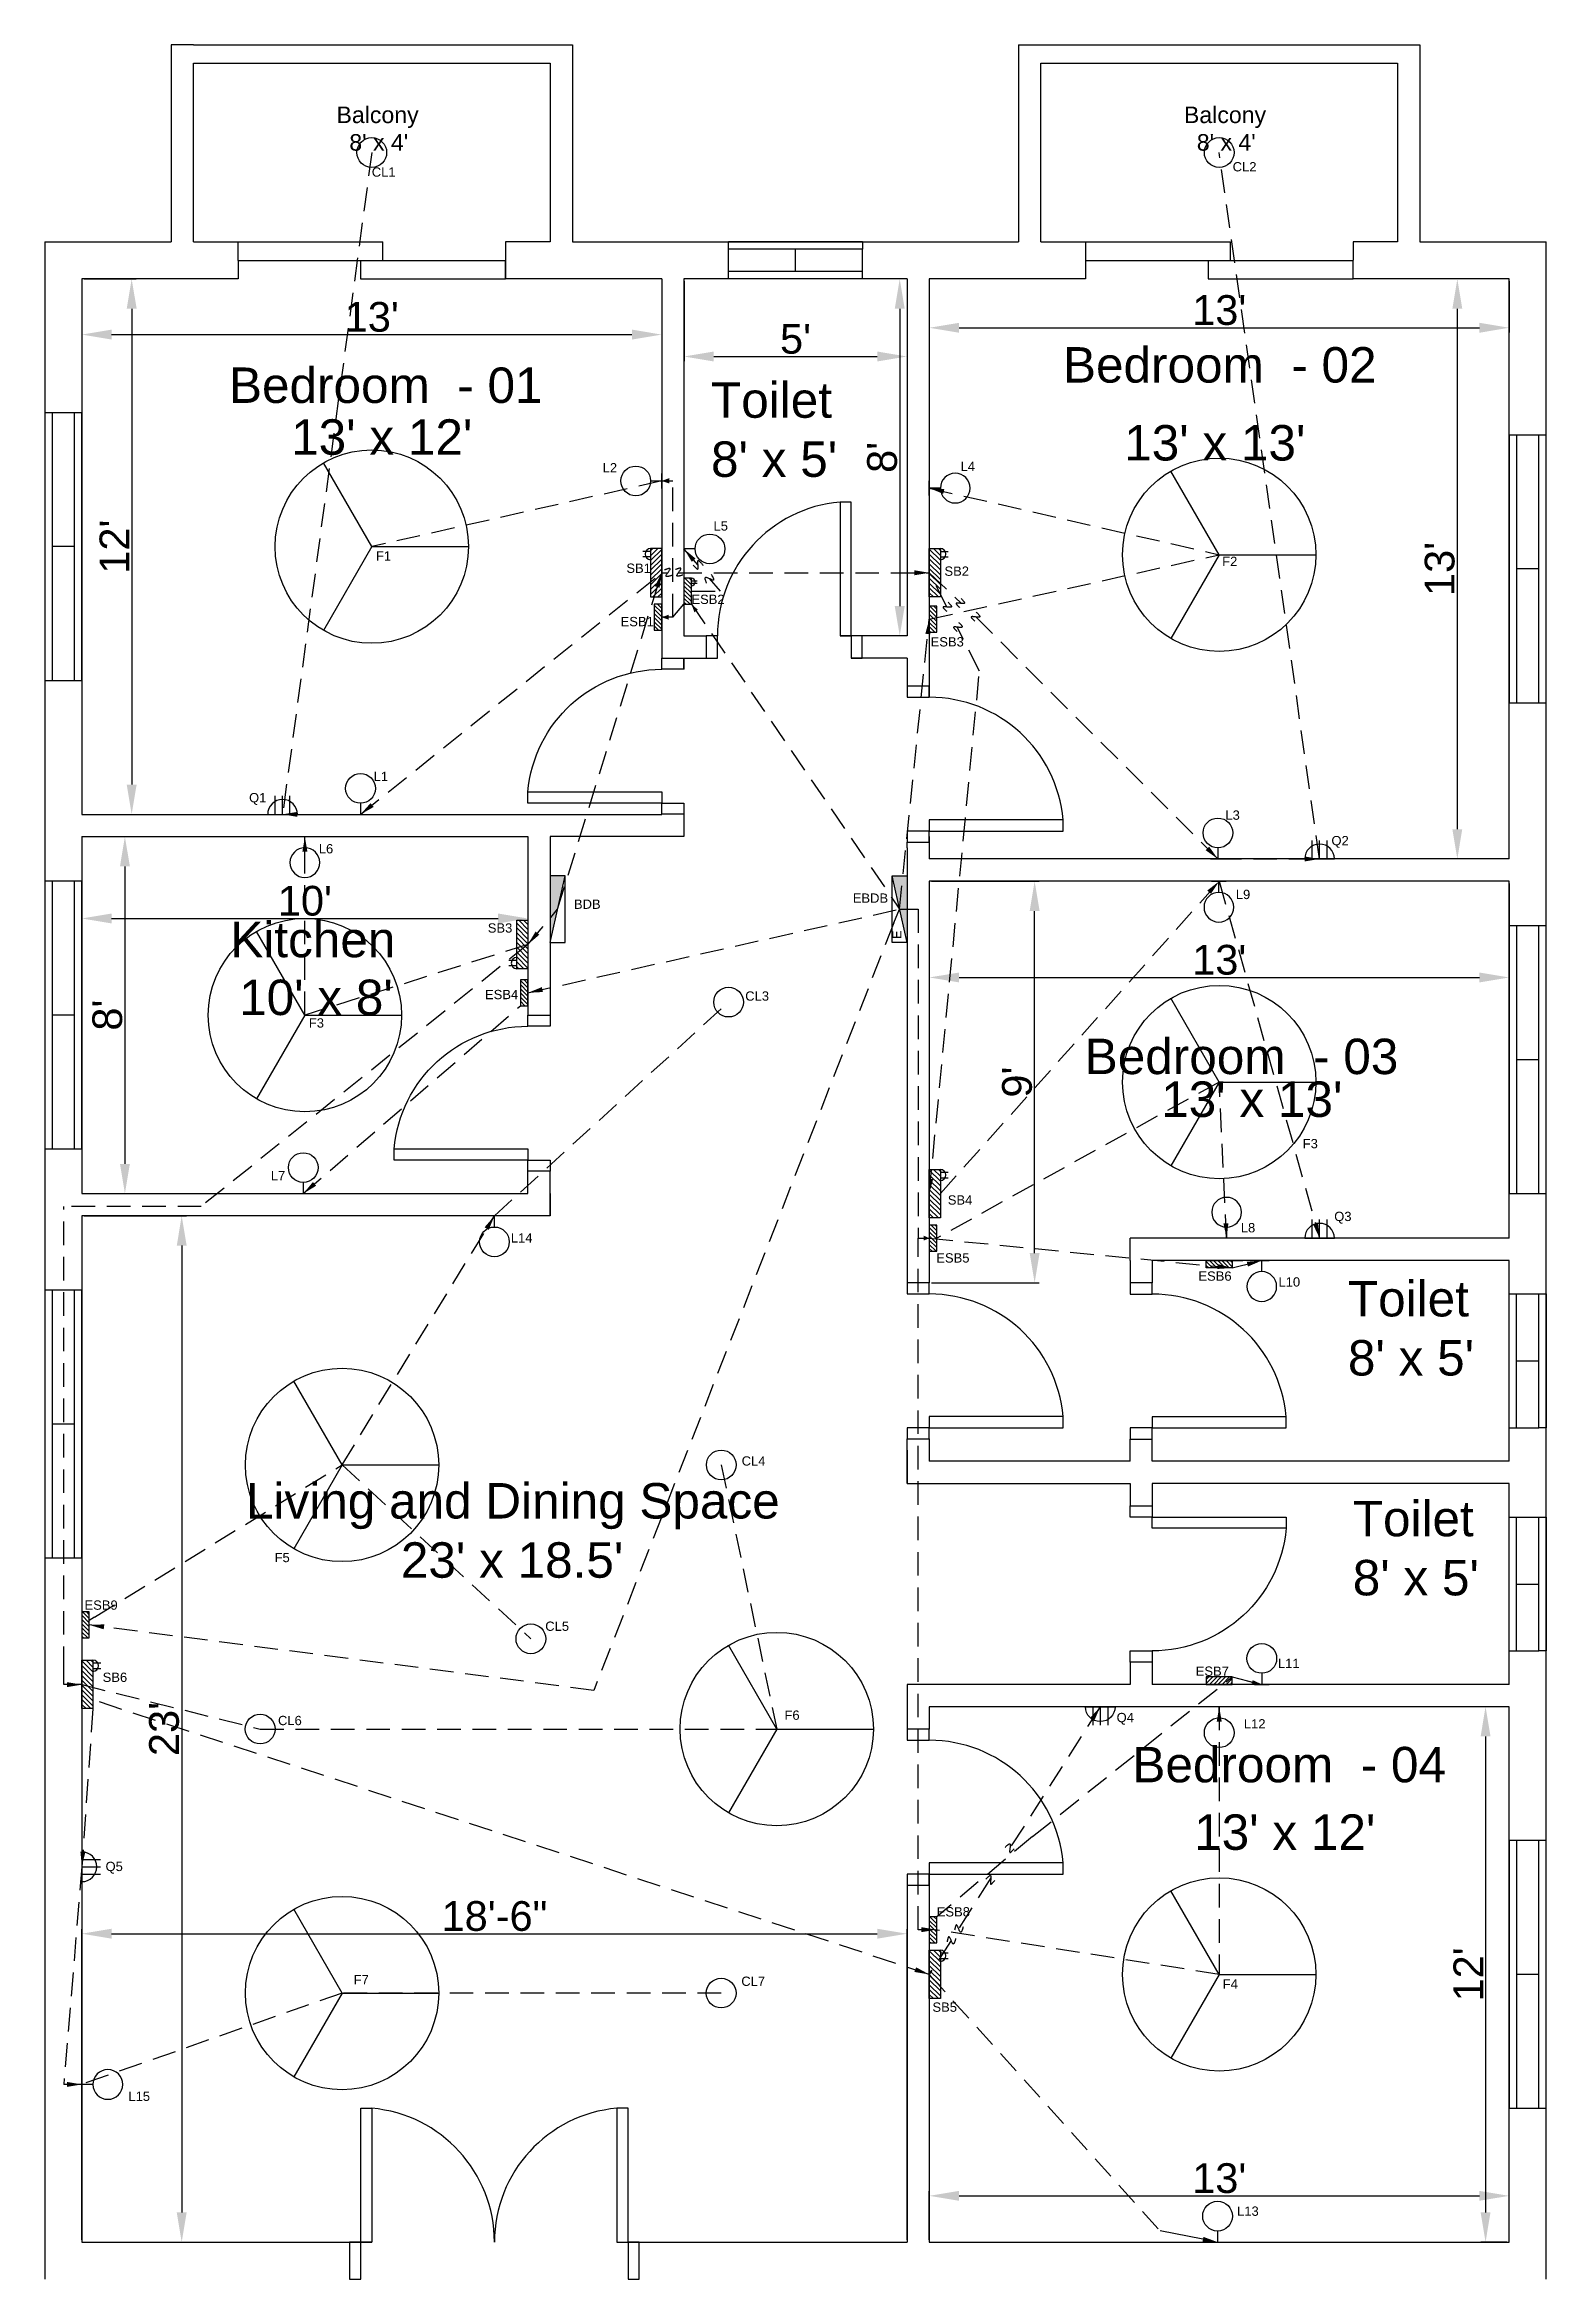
# Model space of a CAD drawing. Header units: inches. Extents: x 61297 to 163996, y 9483 to 32239.
# Drawn here: x 61853 to 62257, y 15731 to 16332 of the extents above; entities that cross this region are included whole.
import ezdxf

# ---------------------------------------------------------------- set-up
doc = ezdxf.new("R2010")
doc.units = ezdxf.units.IN
doc.linetypes.add('HIDDEN', pattern=[9.525, 6.35, -3.175])
for name, color, linetype in [('door', 80, 'Continuous'), ('Doors', 230, 'Continuous'), ('Emergency Conduitt', 10, 'HIDDEN'), ('Layer1', 7, 'Continuous'), ('Light Fans and Socketst', 170, 'Continuous'), ('Main Conduit', 50, 'HIDDEN'), ('Toiler Window', 30, 'Continuous'), ('Windows', 30, 'Continuous')]:
    doc.layers.add(name, color=color, linetype=linetype)
doc.styles.get("Standard").update_dxf_attribs({"font": 'arial.ttf'})
doc.dimstyles.new('ISO-25', dxfattribs={"dimtxt": 8, "dimasz": 8, "dimexe": 1.25, "dimexo": 0.625, "dimtad": 1, "dimlunit": 4, "dimtxsty": 'Standard', "dimcen": 2.5, "dimadec": 0, "dimazin": 0, "dimtfac": 1, "dimtmove": 0, "dimatfit": 3, "dimfxl": 1, "dimarcsym": 0})

msp = doc.modelspace()

# ---------------------------------------------------------------- texts
for s, p in [('Living and Dining Space', (61906.983, 15936.027)), ("           23' x 18.5'", (61907.958, 15920.101))]:
    msp.add_text(s, height=9.53198).set_placement(p)
at = {"attachment_point": 1}
for s, width, gutter_width, heights, insert, char_height in [("Balcony\\P  8' x 4'", 115.87872, 22.24, [14.054], (61931.336, 16315.776), 4.4479), ("Balcony\\P  8' x 4'", 115.87872, 22.24, [14.054], (62159.336, 16315.776), 4.4479), ('CL1', 6.93541, 12.5, [0], (61940.826, 16299.411), 2.5), ('CL2', 6.93541, 12.5, [0], (62172.445, 16300.829), 2.5), ('Bedroom  - 02', 248.33103, 47.66, [30.118], (62126.793, 16251.068), 9.53198), ('Bedroom  - 01', 248.33103, 47.66, [30.118], (61902.411, 16245.596), 9.53198), ("Toilet\\P8' x 5'", 248.33103, 47.66, [30.118], (62032.094, 16241.604), 9.532), ("13' x 12'", 248.33103, 47.66, [30.118], (61919.134, 16231.654), 9.532), ("13' x 13'", 248.33103, 47.66, [30.118], (62143.257, 16230.112), 9.532), ('L2', 6.93541, 12.5, [0], (62002.946, 16219.891), 2.5), ('L4', 6.93541, 12.5, [0], (62099.235, 16220.24), 2.5), ('L5', 6.93541, 12.5, [0], (62032.768, 16204.23), 2.5), ('F1', 6.93541, 12.5, [0], (61941.953, 16196.175), 2.5), ('SB1', 6.93541, 12.5, [0], (62009.333, 16192.863), 2.5), ('SB2', 6.93541, 12.5, [0], (62094.899, 16192.07), 2.5), ('F2', 6.93541, 12.5, [0], (62169.618, 16194.698), 2.5), ('ESB2', 6.93541, 12.5, [0], (62026.826, 16184.496), 2.5), ('ESB1', 6.93541, 12.5, [0], (62007.776, 16178.511), 2.5), ('ESB3', 6.93541, 12.5, [0], (62091.182, 16173.059), 2.5), ('L1', 6.93541, 12.5, [0], (61941.336, 16136.856), 2.5), ('Q1', 6.93541, 12.5, [0], (61907.812, 16131.141), 2.5), ('L3', 6.93541, 12.5, [0], (62170.482, 16126.454), 2.5), ('Q2', 6.93541, 12.5, [0], (62199.015, 16119.595), 2.5), ('L6', 6.93541, 12.5, [0], (61926.574, 16117.414), 2.5), ('BDB', 6.93541, 12.5, [0], (61995.209, 16102.496), 2.5), ('EBDB', 6.93541, 12.5, [0], (62070.234, 16104.132), 2.5), ('L9', 6.93541, 12.5, [0], (62173.288, 16105.125), 2.5), ('^IKitchen', 248.33103, 47.66, [30.118], (61864.639, 16096.513), 9.532), ('SB3', 6.93541, 12.5, [0], (61972.039, 16096.107), 2.5), ("10' x 8'", 248.33103, 47.66, [30.118], (61905.138, 16080.957), 9.532), ('ESB4', 6.93541, 12.5, [0], (61971.292, 16078.204), 2.5), ('CL3', 6.93541, 12.5, [0], (62041.301, 16077.795), 2.5), ('F3', 6.93541, 12.5, [0], (61923.9, 16070.563), 2.5), ('Bedroom  - 03', 248.33103, 47.66, [30.118], (62132.646, 16065.078), 9.53198), ("13' x 13'", 248.33103, 47.66, [30.118], (62153.218, 16053.568), 9.532), ('F3', 6.93541, 12.5, [0], (62191.285, 16038.102), 2.5), ('L7', 6.93541, 12.5, [0], (61913.659, 16029.479), 2.5), ('SB4', 6.93541, 12.5, [0], (62095.801, 16022.95), 2.5), ('Q3', 6.93541, 12.5, [0], (62199.759, 16018.528), 2.5), ('L14', 6.93541, 12.5, [0], (61978.248, 16012.757), 2.5), ('L8', 6.93541, 12.5, [0], (62174.633, 16015.49), 2.5), ('ESB5', 6.93541, 12.5, [0], (62092.709, 16007.366), 2.5), ('ESB6', 6.93541, 12.5, [0], (62163.23, 16002.481), 2.5), ('L10', 6.93541, 12.5, [0], (62184.768, 16000.904), 2.5), ("Toilet\\P8' x 5'", 248.33103, 47.66, [30.118], (62203.445, 15999.906), 9.532), ('CL4', 6.93541, 12.5, [0], (62040.34, 15952.759), 2.5), ("Toilet\\P8' x 5'", 248.33103, 47.66, [30.118], (62204.749, 15940.778), 9.532), ('F5', 6.93541, 12.5, [0], (61914.681, 15926.791), 2.5), ('ESB9', 6.93541, 12.5, [0], (61863.542, 15913.99), 2.5), ('CL5', 6.93541, 12.5, [0], (61987.497, 15908.316), 2.5), ('L11', 6.93541, 12.5, [0], (62184.615, 15898.306), 2.5), ('SB6', 6.93541, 12.5, [0], (61868.427, 15894.575), 2.5), ('ESB7', 6.93541, 12.5, [0], (62162.503, 15896.22), 2.5), ('CL6', 6.93541, 12.5, [0], (61915.594, 15882.952), 2.5), ('F6', 6.93541, 12.5, [0], (62051.858, 15884.388), 2.5), ('Q4', 6.93541, 12.5, [0], (62141.216, 15883.743), 2.5), ('L12', 6.93541, 12.5, [0], (62175.447, 15882.056), 2.5), ('Bedroom  - 04', 248.33103, 47.66, [30.118], (62145.471, 15874.612), 9.53198), ("13' x 12'", 248.33103, 47.66, [30.118], (62162.077, 15856.446), 9.532), ('Q5', 6.93541, 12.5, [0], (61869.196, 15843.7), 2.5), ('ESB8', 6.93541, 12.5, [0], (62092.826, 15831.496), 2.5), ('F7', 6.93541, 12.5, [0], (61935.955, 15813.231), 2.5), ('CL7', 6.93541, 12.5, [0], (62040.246, 15812.827), 2.5), ('F4', 6.93541, 12.5, [0], (62169.768, 15812.082), 2.5), ('SB5', 6.93541, 12.5, [0], (62091.672, 15805.861), 2.5), ('L15', 6.93541, 12.5, [0], (61875.345, 15781.882), 2.5), ('L13', 6.93541, 12.5, [0], (62173.622, 15750.99), 2.5)]:
    msp.add_mtext_dynamic_manual_height_columns(s, width=width, gutter_width=gutter_width, heights=heights, dxfattribs=dict(at, insert=insert, char_height=char_height))

# ---------------------------------------------------------------- blocks, each defined once
blk = doc.blocks.new('Door_Sing')
at = {"layer": 'Doors'}
for points in [[(-3, 6), (-3, 42), (-6, 42), (-6, 6), (-3, 6)], [(-38.98, 0), (-38.98, 6), (-41.98, 6), (-41.98, 0), (-38.98, 0)]]:
    blk.add_lwpolyline(points, dxfattribs=at)
blk.add_lwpolyline([(-3, 0), (0, 0), (0, 6), (-3, 6)], close=True, dxfattribs=at)
blk.add_arc((-2.84, 6), 36.14, 95.01978, 180, dxfattribs=at)
blk = doc.blocks.new('Window_Large')
at = {"layer": 'Windows'}
for p, q in [((72, 10), (0, 10)), ((0, 10), (0, 0)), ((72, 8), (0, 8)), ((36, 8), (36, 2)), ((72, 0), (72, 10)), ((0, 2), (72, 2)), ((0, 0), (72, 0))]:
    blk.add_line(p, q, dxfattribs=at)
blk = doc.blocks.new('*D451')
at = {"color": 0, "lineweight": -2, "transparency": 16777216}
for p, q in [((61863.45, 16269.41), (61877.48, 16269.41)), ((61876.23, 16261.41), (61876.23, 16133.41)), ((61863.45, 16125.41), (61877.48, 16125.41))]:
    blk.add_line(p, q, dxfattribs=at)
at = {"color": 0, "transparency": 16777216}
for points in [[(61874.9, 16261.41), (61877.57, 16261.41), (61876.23, 16269.41)], [(61874.9, 16133.41), (61877.57, 16133.41), (61876.23, 16125.41)]]:
    blk.add_solid(points, dxfattribs=at)
at = {"color": 0, "transparency": 16777216, "insert": (61871.59, 16197.41), "char_height": 8, "attachment_point": 5, "rotation": 90}
blk.add_mtext("12'", dxfattribs=at)
blk = doc.blocks.new('*D452')
at = {"color": 0, "lineweight": -2, "transparency": 16777216}
for p, q in [((61863.45, 16119.41), (61875.66, 16119.41)), ((61874.41, 16111.41), (61874.41, 16031.41)), ((61863.45, 16023.41), (61875.66, 16023.41))]:
    blk.add_line(p, q, dxfattribs=at)
at = {"color": 0, "transparency": 16777216}
for points in [[(61873.08, 16111.41), (61875.75, 16111.41), (61874.41, 16119.41)], [(61873.08, 16031.41), (61875.75, 16031.41), (61874.41, 16023.41)]]:
    blk.add_solid(points, dxfattribs=at)
at = {"color": 0, "transparency": 16777216, "insert": (61869.71, 16071.41), "char_height": 8, "attachment_point": 5, "rotation": 90}
blk.add_mtext("8'", dxfattribs=at)
blk = doc.blocks.new('*D445')
at = {"color": 0, "lineweight": -2, "transparency": 16777216}
for p, q in [((61862.83, 16110.61), (61862.83, 16096.16)), ((61982.83, 16110.61), (61982.83, 16096.16)), ((61870.83, 16097.41), (61974.83, 16097.41))]:
    blk.add_line(p, q, dxfattribs=at)
at = {"color": 0, "transparency": 16777216}
for points in [[(61870.83, 16098.74), (61870.83, 16096.08), (61862.83, 16097.41)], [(61974.83, 16098.74), (61974.83, 16096.08), (61982.83, 16097.41)]]:
    blk.add_solid(points, dxfattribs=at)
at = {"color": 0, "transparency": 16777216, "insert": (61922.83, 16102.12), "char_height": 8, "attachment_point": 5}
blk.add_mtext("10'", dxfattribs=at)
blk = doc.blocks.new('*D453')
at = {"color": 0, "lineweight": -2, "transparency": 16777216}
for p, q in [((62090.83, 15742.04), (62090.83, 15755.11)), ((62098.83, 15753.86), (62238.83, 15753.86)), ((62246.83, 15742.04), (62246.83, 15755.11))]:
    blk.add_line(p, q, dxfattribs=at)
at = {"color": 0, "transparency": 16777216}
for points in [[(62098.83, 15755.19), (62098.83, 15752.53), (62090.83, 15753.86)], [(62238.83, 15755.19), (62238.83, 15752.53), (62246.83, 15753.86)]]:
    blk.add_solid(points, dxfattribs=at)
at = {"color": 0, "transparency": 16777216, "insert": (62168.83, 15758.57), "char_height": 8, "attachment_point": 5}
blk.add_mtext("13'", dxfattribs=at)
blk = doc.blocks.new('Toilet Window')
for p, q in [((82016.8, 16081.38), (82016.8, 16117.38)), ((82016.8, 16117.38), (82026.8, 16117.38)), ((82018.8, 16081.38), (82018.8, 16117.38)), ((82024.8, 16081.38), (82024.8, 16117.38)), ((82026.8, 16081.38), (82026.8, 16117.38)), ((82018.8, 16099.38), (82024.8, 16099.38)), ((82016.8, 16081.38), (82018.8, 16081.38)), ((82018.8, 16081.38), (82024.8, 16081.38)), ((82026.8, 16081.38), (82024.8, 16081.38))]:
    blk.add_line(p, q)
blk = doc.blocks.new('*D454')
at = {"color": 0, "lineweight": -2, "transparency": 16777216}
for p, q in [((62024.83, 16268.79), (62024.83, 16247.3)), ((62084.83, 16268.79), (62084.83, 16247.3)), ((62032.83, 16248.55), (62076.83, 16248.55))]:
    blk.add_line(p, q, dxfattribs=at)
at = {"color": 0, "transparency": 16777216}
for points in [[(62032.83, 16249.89), (62032.83, 16247.22), (62024.83, 16248.55)], [(62076.83, 16249.89), (62076.83, 16247.22), (62084.83, 16248.55)]]:
    blk.add_solid(points, dxfattribs=at)
at = {"color": 0, "transparency": 16777216, "insert": (62054.83, 16253.25), "char_height": 8, "attachment_point": 5}
blk.add_mtext("5'", dxfattribs=at)
blk = doc.blocks.new('*D455')
at = {"color": 0, "lineweight": -2, "transparency": 16777216}
for p, q in [((62084.2, 16269.41), (62081.62, 16269.41)), ((62082.87, 16261.41), (62082.87, 16181.41)), ((62084.2, 16173.41), (62081.62, 16173.41))]:
    blk.add_line(p, q, dxfattribs=at)
at = {"color": 0, "transparency": 16777216}
for points in [[(62081.53, 16261.41), (62084.2, 16261.41), (62082.87, 16269.41)], [(62081.53, 16181.41), (62084.2, 16181.41), (62082.87, 16173.41)]]:
    blk.add_solid(points, dxfattribs=at)
at = {"color": 0, "transparency": 16777216, "insert": (62078.16, 16221.41), "char_height": 8, "attachment_point": 5, "rotation": 90}
blk.add_mtext("8'", dxfattribs=at)
blk = doc.blocks.new('*D456')
at = {"color": 0, "lineweight": -2, "transparency": 16777216}
for p, q in [((61862.83, 16268.79), (61862.83, 16253.19)), ((62018.83, 16268.79), (62018.83, 16253.19)), ((61870.83, 16254.44), (62010.83, 16254.44))]:
    blk.add_line(p, q, dxfattribs=at)
at = {"color": 0, "transparency": 16777216}
for points in [[(61870.83, 16255.78), (61870.83, 16253.11), (61862.83, 16254.44)], [(62010.83, 16255.78), (62010.83, 16253.11), (62018.83, 16254.44)]]:
    blk.add_solid(points, dxfattribs=at)
at = {"color": 0, "transparency": 16777216, "insert": (61940.83, 16259.16), "char_height": 8, "attachment_point": 5}
blk.add_mtext("13'", dxfattribs=at)
blk = doc.blocks.new('*D457')
at = {"color": 0, "lineweight": -2, "transparency": 16777216}
for p, q in [((62090.83, 16268.79), (62090.83, 16255.03)), ((62246.83, 16268.79), (62246.83, 16255.03)), ((62098.83, 16256.28), (62238.83, 16256.28))]:
    blk.add_line(p, q, dxfattribs=at)
at = {"color": 0, "transparency": 16777216}
for points in [[(62098.83, 16257.61), (62098.83, 16254.94), (62090.83, 16256.28)], [(62238.83, 16257.61), (62238.83, 16254.94), (62246.83, 16256.28)]]:
    blk.add_solid(points, dxfattribs=at)
at = {"color": 0, "transparency": 16777216, "insert": (62168.83, 16260.99), "char_height": 8, "attachment_point": 5}
blk.add_mtext("13'", dxfattribs=at)
blk = doc.blocks.new('*D458')
at = {"color": 0, "lineweight": -2, "transparency": 16777216}
for p, q in [((62246.2, 16269.41), (62231.63, 16269.41)), ((62232.88, 16261.41), (62232.88, 16121.41)), ((62246.2, 16113.41), (62231.63, 16113.41))]:
    blk.add_line(p, q, dxfattribs=at)
at = {"color": 0, "transparency": 16777216}
for points in [[(62231.55, 16261.41), (62234.21, 16261.41), (62232.88, 16269.41)], [(62231.55, 16121.41), (62234.21, 16121.41), (62232.88, 16113.41)]]:
    blk.add_solid(points, dxfattribs=at)
at = {"color": 0, "transparency": 16777216, "insert": (62228.17, 16191.41), "char_height": 8, "attachment_point": 5, "rotation": 90}
blk.add_mtext("13'", dxfattribs=at)
blk = doc.blocks.new('*D459')
at = {"color": 0, "lineweight": -2, "transparency": 16777216}
for p, q in [((62246.2, 15885.41), (62239.23, 15885.41)), ((62240.48, 15877.41), (62240.48, 15749.41)), ((62246.2, 15741.41), (62239.23, 15741.41))]:
    blk.add_line(p, q, dxfattribs=at)
at = {"color": 0, "transparency": 16777216}
for points in [[(62239.15, 15877.41), (62241.81, 15877.41), (62240.48, 15885.41)], [(62239.15, 15749.41), (62241.81, 15749.41), (62240.48, 15741.41)]]:
    blk.add_solid(points, dxfattribs=at)
at = {"color": 0, "transparency": 16777216, "insert": (62235.84, 15813.41), "char_height": 8, "attachment_point": 5, "rotation": 90}
blk.add_mtext("12'", dxfattribs=at)
blk = doc.blocks.new('*D460')
at = {"color": 0, "lineweight": -2, "transparency": 16777216}
for p, q in [((61862.83, 15742.04), (61862.83, 15825.61)), ((61870.83, 15824.36), (62076.83, 15824.36)), ((62084.83, 15742.04), (62084.83, 15825.61))]:
    blk.add_line(p, q, dxfattribs=at)
at = {"color": 0, "transparency": 16777216}
for points in [[(61870.83, 15825.69), (61870.83, 15823.03), (61862.83, 15824.36)], [(62076.83, 15825.69), (62076.83, 15823.03), (62084.83, 15824.36)]]:
    blk.add_solid(points, dxfattribs=at)
at = {"color": 0, "transparency": 16777216, "insert": (61973.83, 15829.07), "char_height": 8, "attachment_point": 5}
blk.add_mtext('18\'-6"', dxfattribs=at)
blk = doc.blocks.new('Fan')
at = {"layer": 'Light Fans and Socketst'}
for q in [(-13, 22.52), (-13, -22.52), (26, 0)]:
    blk.add_line((0, 0), q, dxfattribs=at)
blk.add_circle((0, 0), 26, dxfattribs=at)
blk = doc.blocks.new('Light Ceiling')
at = {"layer": 'Light Fans and Socketst'}
blk.add_circle((0, 0), 4, dxfattribs=at)
blk = doc.blocks.new('Light')
at = {"layer": 'Light Fans and Socketst'}
blk.add_line((0, 2), (0, -2), dxfattribs=at)
blk.add_lwpolyline([(2.99, 0), (1.49, 0), (0, 0)], dxfattribs=at)
blk.add_circle((6.99, 0), 4, dxfattribs=at)
blk = doc.blocks.new('*D461')
at = {"layer": 'Layer1', "color": 0, "lineweight": -2, "transparency": 16777216}
for p, q in [((62091.45, 16107.41), (62120.41, 16107.41)), ((62119.16, 16007.41), (62119.16, 16099.41)), ((62091.45, 15999.41), (62120.41, 15999.41))]:
    blk.add_line(p, q, dxfattribs=at)
at = {"layer": 'Layer1', "color": 0, "transparency": 16777216}
for points in [[(62117.83, 16099.41), (62120.5, 16099.41), (62119.16, 16107.41)], [(62117.83, 16007.41), (62120.5, 16007.41), (62119.16, 15999.41)]]:
    blk.add_solid(points, dxfattribs=at)
at = {"layer": 'Layer1', "color": 0, "transparency": 16777216, "insert": (62114.46, 16053.41), "char_height": 8, "attachment_point": 5, "rotation": 90}
blk.add_mtext("9'", dxfattribs=at)
blk = doc.blocks.new('*D462')
at = {"layer": 'Layer1', "color": 0, "lineweight": -2, "transparency": 16777216}
for p, q in [((62090.83, 16106.79), (62090.83, 16080.29)), ((62246.83, 16106.79), (62246.83, 16080.29)), ((62098.83, 16081.54), (62238.83, 16081.54))]:
    blk.add_line(p, q, dxfattribs=at)
at = {"layer": 'Layer1', "color": 0, "transparency": 16777216}
for points in [[(62098.83, 16082.87), (62098.83, 16080.21), (62090.83, 16081.54)], [(62238.83, 16082.87), (62238.83, 16080.21), (62246.83, 16081.54)]]:
    blk.add_solid(points, dxfattribs=at)
at = {"layer": 'Layer1', "color": 0, "transparency": 16777216, "insert": (62168.83, 16086.25), "char_height": 8, "attachment_point": 5}
blk.add_mtext("13'", dxfattribs=at)
blk = doc.blocks.new('BDB')
h = blk.add_hatch(color=256)
h.dxf.hatch_style = 1
h.paths.add_polyline_path([(13.5, 4), (-4.5, 0), (13.5, 0)])
blk.add_line((-4.5, 0), (13.5, 4))
at = {"layer": 'Layer1'}
blk.add_lwpolyline([(-4.5, 4), (13.5, 4), (13.5, 0), (-4.5, 0), (-4.5, 4)], dxfattribs=at)
blk = doc.blocks.new('Emergency_BDB')
at = {"layer": 'Layer1'}
blk.add_blockref('BDB', (0, 0), dxfattribs=at)
at = {"layer": 'Layer1', "insert": (-4.5, 4), "char_height": 2.5, "attachment_point": 1}
blk.add_mtext_dynamic_manual_height_columns(' E', width=4.2009, gutter_width=12.5, heights=[0], dxfattribs=at)
blk = doc.blocks.new('*D463')
at = {"layer": 'Layer1', "color": 0, "lineweight": -2, "transparency": 16777216}
for p, q in [((61863.45, 16017.41), (61890.94, 16017.41)), ((61889.69, 16009.41), (61889.69, 15749.41)), ((61863.45, 15741.41), (61890.94, 15741.41))]:
    blk.add_line(p, q, dxfattribs=at)
at = {"layer": 'Layer1', "color": 0, "transparency": 16777216}
for points in [[(61888.36, 16009.41), (61891.03, 16009.41), (61889.69, 16017.41)], [(61888.36, 15749.41), (61891.03, 15749.41), (61889.69, 15741.41)]]:
    blk.add_solid(points, dxfattribs=at)
at = {"layer": 'Layer1', "color": 0, "transparency": 16777216, "insert": (61884.98, 15879.41), "char_height": 8, "attachment_point": 5, "rotation": 90}
blk.add_mtext("23'", dxfattribs=at)
blk = doc.blocks.new('ESB')
h = blk.add_hatch()
h.set_pattern_fill('ANSI31', color=256, scale=0.25)
h.set_pattern_definition([(45, (-3149.957, -1763.2019), (-0.561266, 0.561266), [])])
h.paths.add_polyline_path([(3.5, 2), (-3.5, 2), (-3.5, 0), (3.5, 0)])
blk.add_lwpolyline([(3.5, 0), (3.5, 2), (-3.5, 2), (-3.5, 0)], close=True)
blk = doc.blocks.new('Socket')
for p, q in [((-4, 0), (4, 0)), ((-2, 0), (-2, 5)), ((0, 0), (0, 5)), ((2, 0), (2, 5))]:
    blk.add_line(p, q)
blk.add_arc((0, 0), 4, 0, 180)

# ---------------------------------------------------------------- dimensions: what is measured, and where the dimension line sits
for base, p1, p2, picture, middle in [((61876.234, 16125.411), (61862.826, 16269.411), (61862.826, 16125.411), '*D451', (61871.593, 16197.411)), ((62082.866, 16173.411), (62084.826, 16269.411), (62084.826, 16173.411), '*D455', (62078.157, 16221.411)), ((62232.879, 16113.411), (62246.826, 16269.411), (62246.826, 16113.411), '*D458', (62228.167, 16191.411)), ((61874.415, 16023.411), (61862.826, 16119.411), (61862.826, 16023.411), '*D452', (61869.705, 16071.411)), ((62240.481, 15741.411), (62246.826, 15885.411), (62246.826, 15741.411), '*D459', (62235.84, 15813.411))]:
    dim = msp.add_linear_dim(base=base, p1=p1, p2=p2, angle=90, dimstyle='ISO-25')
    dim.commit()
    dim.dimension.update_dxf_attribs({"geometry": picture, "text_midpoint": middle})
for base, p1, p2, picture, middle in [((62018.826, 16254.443), (61862.826, 16269.411), (62018.826, 16269.411), '*D456', (61940.826, 16259.155)), ((62084.826, 16248.554), (62024.826, 16269.411), (62084.826, 16269.411), '*D454', (62054.826, 16253.247)), ((62246.826, 16256.277), (62090.826, 16269.411), (62246.826, 16269.411), '*D457', (62168.826, 16260.99)), ((61982.826, 16097.411), (61862.826, 16111.236), (61982.826, 16111.236), '*D445', (61922.826, 16102.12)), ((62084.826, 15824.36), (61862.826, 15741.411), (62084.826, 15741.411), '*D460', (61973.826, 15829.07)), ((62246.826, 15753.86), (62090.826, 15741.411), (62246.826, 15741.411), '*D453', (62168.826, 15758.573))]:
    dim = msp.add_linear_dim(base=base, p1=p1, p2=p2, dimstyle='ISO-25')
    dim.commit()
    dim.dimension.update_dxf_attribs({"geometry": picture, "text_midpoint": middle})
at = {"layer": 'Layer1'}
for base, p1, p2, picture, middle in [((62119.165, 16107.411), (62090.826, 15999.411), (62090.826, 16107.411), '*D461', (62114.455, 16053.411)), ((61889.693, 15741.411), (61862.826, 16017.411), (61862.826, 15741.411), '*D463', (61884.98, 15879.411))]:
    dim = msp.add_linear_dim(base=base, p1=p1, p2=p2, angle=90, dimstyle='ISO-25', dxfattribs=at)
    dim.commit()
    dim.dimension.update_dxf_attribs({"geometry": picture, "text_midpoint": middle})
dim = msp.add_linear_dim(base=(62246.826, 16081.54), p1=(62090.826, 16107.411), p2=(62246.826, 16107.411), dimstyle='ISO-25', dxfattribs=at)
dim.commit()
dim.dimension.update_dxf_attribs({"geometry": '*D462', "text_midpoint": (62168.826, 16086.252)})

# ---------------------------------------------------------------- hatches: boundary and pattern name
at = {"layer": 'Layer1'}
h = msp.add_hatch(dxfattribs=at)
h.set_pattern_fill('ANSI31', color=256, scale=0.29)
h.set_pattern_definition([(45, (56081.3743, 12422.0567), (-0.65106857, 0.65106857), [])])
h.paths.add_polyline_path([(62015.846, 16196.899), (62018.826, 16196.899), (62018.826, 16183.871), (62015.846, 16183.871)])
h = msp.add_hatch(dxfattribs=at)
h.set_pattern_fill('ANSI31', color=256, scale=0.29, angle=-90)
h.set_pattern_definition([(315, (60314.7303, 19342.6714), (0.65106857, 0.65106857), [])])
h.paths.add_polyline_path([(62093.806, 16196.899), (62090.826, 16196.899), (62090.826, 16183.871), (62093.806, 16183.871)])
h = msp.add_hatch(dxfattribs=at)
h.set_pattern_fill('ANSI31', color=256, scale=0.29, angle=90)
h.set_pattern_definition([(135, (63758.9212, 12938.1239), (-0.65106857, -0.65106857), [])])
h.paths.add_polyline_path([(61979.846, 16083.896), (61982.826, 16083.896), (61982.826, 16096.925), (61979.846, 16096.925)])
h = msp.add_hatch(dxfattribs=at)
h.set_pattern_fill('ANSI31', color=256, scale=0.29, angle=-90)
h.set_pattern_definition([(315, (60314.7303, 19175.6972), (0.65106857, 0.65106857), [])])
h.paths.add_polyline_path([(62093.806, 16029.925), (62090.826, 16029.925), (62090.826, 16016.896), (62093.806, 16016.896)])
h = msp.add_hatch(dxfattribs=at)
h.set_pattern_fill('ANSI31', color=256, scale=0.29, angle=-90)
h.set_pattern_definition([(315, (60086.7303, 19043.6972), (0.65106857, 0.65106857), [])])
h.paths.add_polyline_path([(61865.806, 15897.925), (61862.826, 15897.925), (61862.826, 15884.896), (61865.806, 15884.896)])
h = msp.add_hatch(dxfattribs=at)
h.set_pattern_fill('ANSI31', color=256, scale=0.29, angle=-90)
h.set_pattern_definition([(315, (60314.7303, 18965.6972), (0.65106857, 0.65106857), [])])
h.paths.add_polyline_path([(62093.806, 15819.925), (62090.826, 15819.925), (62090.826, 15806.896), (62093.806, 15806.896)])

# ---------------------------------------------------------------- linework, layer by layer
for p, q in [((61892.826, 16332.411), (61886.826, 16332.411)), ((61886.826, 16332.411), (61886.826, 16279.411)), ((61892.826, 16332.411), (61988.826, 16332.411)), ((61988.826, 16332.411), (61994.826, 16332.411)), ((61994.826, 16332.411), (61994.826, 16279.411)), ((62114.826, 16332.411), (62114.826, 16279.411)), ((62114.826, 16332.411), (62222.826, 16332.411)), ((62222.826, 16332.411), (62222.826, 16279.411)), ((61892.826, 16279.411), (61892.826, 16327.411)), ((61892.826, 16327.411), (61988.826, 16327.411)), ((61988.826, 16327.411), (61988.826, 16279.411)), ((62120.826, 16279.411), (62120.826, 16327.411)), ((62120.826, 16327.411), (62216.826, 16327.411)), ((62216.826, 16327.411), (62216.826, 16279.411)), ((61852.826, 16279.411), (61852.826, 15731.411)), ((61852.826, 16279.411), (61886.826, 16279.411)), ((61892.826, 16279.411), (61904.826, 16279.411)), ((61904.826, 16279.411), (61904.849, 16269.411)), ((61976.826, 16279.411), (61976.802, 16269.411)), ((61988.826, 16279.411), (61976.826, 16279.411)), ((61994.826, 16279.411), (62114.826, 16279.411)), ((62120.826, 16279.411), (62132.826, 16279.411)), ((62132.826, 16279.411), (62132.849, 16269.411)), ((62204.826, 16279.411), (62204.802, 16269.411)), ((62216.826, 16279.411), (62204.826, 16279.411)), ((62222.826, 16279.411), (62256.826, 16279.411)), ((62256.826, 15731.411), (62256.826, 16279.411)), ((61904.849, 16269.411), (61862.826, 16269.411)), ((61862.826, 16269.411), (61862.826, 16125.411)), ((62018.826, 16269.411), (61976.802, 16269.411)), ((62018.826, 16269.411), (62018.826, 16167.411)), ((62084.826, 16269.411), (62024.826, 16269.411)), ((62084.826, 16269.411), (62084.826, 16173.411)), ((62132.849, 16269.411), (62090.826, 16269.411)), ((62090.826, 16269.411), (62090.826, 16156.899)), ((62246.826, 16269.411), (62204.802, 16269.411)), ((62246.826, 16113.411), (62246.826, 16269.411)), ((62026.826, 16188.244), (62028.326, 16188.244)), ((62026.826, 16187.577), (62028.326, 16187.577)), ((62084.826, 16173.411), (62066.802, 16173.411)), ((62084.826, 16167.411), (62069.802, 16167.411)), ((62084.826, 16167.411), (62084.826, 16156.899)), ((61862.826, 16125.411), (62018.826, 16125.411)), ((62024.826, 16128.434), (62024.826, 16125.411)), ((62024.826, 16125.411), (62024.826, 16119.411)), ((61862.826, 16119.411), (61862.826, 16023.411)), ((61862.826, 16119.411), (61982.826, 16119.411)), ((61982.826, 16119.411), (61982.826, 16071.411)), ((62024.826, 16119.411), (61988.826, 16119.411)), ((61988.826, 16119.411), (61988.826, 16071.411)), ((62090.826, 16119.411), (62090.826, 16113.411)), ((62084.826, 16116.411), (62084.826, 16117.922)), ((62084.826, 16116.411), (62084.826, 15996.411)), ((62246.826, 16113.411), (62090.826, 16113.411)), ((62246.826, 16107.411), (62090.826, 16107.411)), ((62090.826, 16107.411), (62090.826, 15999.411)), ((62246.826, 16011.411), (62246.826, 16107.411)), ((61982.826, 16023.411), (61982.826, 16029.434)), ((61988.826, 16017.411), (61988.826, 16029.434)), ((61988.826, 16023.411), (61988.826, 16017.411)), ((61862.826, 16017.411), (61862.826, 15741.411)), ((61988.826, 16017.411), (61862.826, 16017.411)), ((62246.826, 16011.411), (62144.826, 16011.411)), ((62144.826, 16005.411), (62144.826, 16011.411)), ((62144.826, 16005.411), (62144.826, 15999.387)), ((62246.826, 16005.411), (62150.826, 16005.411)), ((62150.826, 16005.411), (62150.826, 15999.387)), ((62246.826, 15951.411), (62246.826, 16005.411)), ((62084.826, 15945.411), (62084.826, 15957.434)), ((62090.826, 15957.434), (62090.826, 15951.411)), ((62144.826, 15951.411), (62144.826, 15957.411)), ((62150.826, 15951.411), (62150.826, 15957.411)), ((62084.826, 15954.411), (62084.826, 15945.411)), ((62084.826, 15951.411), (62084.826, 15945.411)), ((62144.826, 15951.411), (62090.826, 15951.411)), ((62246.826, 15951.411), (62150.826, 15951.411)), ((62084.826, 15945.411), (62144.826, 15945.411)), ((62144.826, 15945.411), (62144.826, 15939.411)), ((62246.826, 15945.411), (62150.826, 15945.411)), ((62150.826, 15945.411), (62150.826, 15939.411)), ((62246.826, 15891.411), (62246.826, 15945.411)), ((62144.826, 15897.434), (62144.826, 15891.411)), ((62150.826, 15897.434), (62150.826, 15891.411)), ((62084.826, 15891.411), (62084.826, 15882.411)), ((62090.826, 15891.411), (62084.826, 15891.411)), ((62084.826, 15891.411), (62084.826, 15885.411)), ((62144.826, 15891.411), (62090.826, 15891.411)), ((62246.826, 15891.411), (62150.826, 15891.411)), ((62084.826, 15885.411), (62084.826, 15879.387)), ((62246.826, 15885.411), (62090.826, 15885.411)), ((62090.826, 15885.411), (62090.826, 15882.411)), ((62246.826, 15741.411), (62246.826, 15885.411)), ((62090.826, 15882.411), (62090.826, 15879.387)), ((62090.826, 15843.411), (62090.826, 15741.411)), ((62084.826, 15840.411), (62084.826, 15741.411)), ((61862.826, 15741.411), (61940.849, 15741.411)), ((62006.802, 15741.411), (62084.826, 15741.411)), ((62090.826, 15741.411), (62246.826, 15741.411))]:
    msp.add_line(p, q)
for points in [[(62024.826, 16269.411), (62024.826, 16173.411), (62030.826, 16173.411)], [(62024.826, 16164.411), (62024.826, 16167.411), (62027.826, 16167.411), (62030.826, 16167.411)], [(61862.826, 16023.411), (61982.826, 16023.411)]]:
    msp.add_lwpolyline(points)
msp.add_arc((62026.826, 16187.911), 1, 270, 90)
at = {"layer": 'door'}
for p, q in [((61904.826, 16279.411), (61943.826, 16279.411)), ((61904.826, 16279.411), (61904.826, 16274.411)), ((61943.826, 16274.411), (61943.826, 16279.411)), ((62132.826, 16279.411), (62171.826, 16279.411)), ((62132.826, 16279.411), (62132.826, 16274.411)), ((62171.826, 16274.411), (62171.826, 16279.411)), ((61904.826, 16274.411), (61943.826, 16274.411)), ((61937.826, 16274.411), (61976.826, 16274.411)), ((61937.826, 16274.411), (61937.826, 16269.411)), ((61937.826, 16269.411), (61976.826, 16269.411)), ((61976.826, 16269.411), (61976.826, 16274.411)), ((62132.826, 16274.411), (62171.826, 16274.411)), ((62165.826, 16274.411), (62204.826, 16274.411)), ((62165.826, 16274.411), (62165.826, 16269.411)), ((62165.826, 16269.411), (62204.826, 16269.411)), ((62204.826, 16269.411), (62204.826, 16274.411))]:
    msp.add_line(p, q, dxfattribs=at)
at = {"layer": 'Doors'}
for p, q in [((62009.802, 15745.411), (62009.802, 15751.411)), ((62009.802, 15741.411), (62009.802, 15745.411))]:
    msp.add_line(p, q, dxfattribs=at)
for points in [[(61934.849, 15731.411), (61937.849, 15731.411), (61937.849, 15735.411), (61937.849, 15741.411), (61937.849, 15777.411), (61940.849, 15777.411), (61940.849, 15741.411), (61937.849, 15741.411), (61934.849, 15741.411), (61934.849, 15735.411)], [(62009.802, 15731.411), (62012.802, 15731.411), (62012.802, 15741.411), (62009.802, 15741.411), (62009.802, 15777.411), (62006.802, 15777.411), (62006.802, 15741.411), (62009.802, 15741.411), (62009.802, 15737.411)]]:
    msp.add_lwpolyline(points, close=True, dxfattribs=at)
msp.add_lwpolyline([(62006.802, 15777.411, 0.3887794), (61973.826, 15741.411, 0.3887794), (61940.849, 15777.411)], format="xyb", dxfattribs=at)
at = {"layer": 'Emergency Conduitt'}
for p, q in [((62018.826, 16215.074), (61940.826, 16197.411)), ((62018.826, 16215.074), (62021.802, 16215.074)), ((62021.802, 16178.411), (62021.802, 16215.074)), ((62090.826, 16213.155), (62168.826, 16195.232)), ((62028.607, 16192.41), (62024.826, 16196.8)), ((62090.826, 16177.899), (62168.826, 16195.232)), ((62026.826, 16185.411), (62034.637, 16185.411)), ((62034.637, 16185.411), (62031.681, 16188.842)), ((62021.802, 16178.411), (62024.826, 16181.911)), ((62026.826, 16181.911), (62082.826, 16099.911)), ((62021.802, 16178.411), (62018.826, 16178.411)), ((62082.826, 16099.911), (62090.826, 16177.899)), ((61982.826, 16077.411), (62082.826, 16099.911)), ((62081.27, 16096.226), (62000.56, 15889.804)), ((62081.27, 16096.226), (62082.826, 16099.911)), ((62082.826, 16099.911), (62087.85, 16099.911)), ((62087.85, 16099.911), (62087.85, 16011.411)), ((61922.405, 16023.411), (61980.826, 16073.911)), ((61973.826, 16017.411), (62036.826, 16074.914)), ((62168.826, 16053.411), (62092.826, 16011.411)), ((62170.82, 16011.411), (62168.826, 16053.411)), ((61932.826, 15950.425), (61973.826, 16017.411)), ((62087.811, 15825.411), (62087.85, 16011.411)), ((62087.85, 16011.411), (62090.826, 16011.411)), ((62090.826, 16011.411), (62172.326, 16003.411)), ((62168.826, 16005.411), (62180.272, 16005.411)), ((62172.326, 16003.411), (62180.272, 16005.411)), ((61866.234, 15909.505), (61932.826, 15950.425)), ((61932.826, 15950.425), (61983.632, 15903.675)), ((61866.234, 15909.505), (61864.826, 15908.64)), ((62000.56, 15889.804), (61864.826, 15907.411)), ((62118.62, 15850.51), (62172.326, 15893.411)), ((62172.326, 15893.411), (62180.297, 15891.411)), ((62176.311, 15892.411), (62180.272, 15891.411)), ((62168.826, 15885.411), (62168.826, 15813.411)), ((62118.62, 15850.51), (62092.826, 15828.911)), ((62090.826, 15825.411), (62087.811, 15825.411)), ((62168.826, 15813.411), (62092.494, 15825.411))]:
    msp.add_line(p, q, dxfattribs=at)
for points in [[(62027.294, 16192.473), (62028.584, 16191.402), (62028.584, 16193.628), (62029.958, 16192.389)], [(62030.913, 16187.585), (62030.611, 16189.142), (62032.823, 16188.455), (62032.237, 16189.878)]]:
    msp.add_spline(points, degree=3, dxfattribs=at)
for points in [[(62020.883, 16214.407), (62018.826, 16215.074), (62020.883, 16215.845)], [(62094.575, 16211.609), (62090.826, 16213.155), (62094.873, 16212.909)], [(62026.931, 16193.335), (62024.826, 16196.8), (62027.941, 16194.205)], [(62020.706, 16177.77), (62018.826, 16178.397), (62020.706, 16179.103)], [(62028.579, 16180.459), (62026.826, 16181.911), (62027.632, 16179.761)], [(62089.754, 16173.988), (62090.826, 16177.899), (62091.081, 16173.852)], [(61986.875, 16077.638), (61982.826, 16077.411), (61986.582, 16078.939)], [(61925.867, 16025.522), (61922.405, 16023.411), (61924.995, 16026.531)], [(61971.169, 16014.347), (61973.826, 16017.411), (61972.306, 16013.651)], [(62089.295, 16012.109), (62090.826, 16011.411), (62089.295, 16010.776)], [(62171.296, 16015.438), (62170.82, 16011.411), (62169.964, 16015.374)], [(62176.23, 16005.081), (62180.272, 16005.411), (62176.556, 16003.788)], [(62168.41, 16004.465), (62172.326, 16003.411), (62168.28, 16003.138)], [(61868.707, 15906.235), (61864.826, 15907.411), (61868.878, 15907.557)], [(62177.832, 15892.557), (62180.297, 15891.411), (62177.507, 15891.67)], [(62168.159, 15881.411), (62168.826, 15885.411), (62169.492, 15881.411)], [(62088.694, 15826.111), (62092.694, 15825.444), (62088.694, 15824.777)]]:
    msp.add_solid(points, dxfattribs=at)
at = {"layer": 'Layer1'}
for p, q in [((62015.846, 16196.149), (62013.73, 16196.149)), ((62015.846, 16194.649), (62013.73, 16194.649)), ((62093.806, 16196.149), (62095.922, 16196.149)), ((62093.806, 16194.649), (62095.922, 16194.649)), ((61979.846, 16086.146), (61977.73, 16086.146)), ((61979.846, 16084.646), (61977.73, 16084.646)), ((62093.806, 16029.175), (62095.922, 16029.175)), ((62093.806, 16027.675), (62095.922, 16027.675)), ((61865.806, 15897.175), (61867.922, 15897.175)), ((61865.806, 15895.675), (61867.922, 15895.675)), ((62093.806, 15819.175), (62095.922, 15819.175)), ((62093.806, 15817.675), (62095.922, 15817.675))]:
    msp.add_line(p, q, dxfattribs=at)
for points in [[(62015.846, 16196.899), (62015.846, 16183.871), (62018.826, 16183.871), (62018.826, 16196.899)], [(62093.806, 16196.899), (62093.806, 16183.871), (62090.826, 16183.871), (62090.826, 16196.899)], [(61979.846, 16083.896), (61979.846, 16096.925), (61982.826, 16096.925), (61982.826, 16083.896)], [(62093.806, 16029.925), (62093.806, 16016.896), (62090.826, 16016.896), (62090.826, 16029.925)], [(61865.806, 15897.925), (61865.806, 15884.896), (61862.826, 15884.896), (61862.826, 15897.925)], [(62093.806, 15819.925), (62093.806, 15806.896), (62090.826, 15806.896), (62090.826, 15819.925)]]:
    msp.add_lwpolyline(points, close=True, dxfattribs=at)
for centre, start, end in [((62015.846, 16195.399), 90, 270), ((62093.806, 16195.399), 270, 90), ((61979.846, 16085.396), 90, 270), ((62093.806, 16028.425), 270, 90), ((61865.806, 15896.425), 270, 90), ((62093.806, 15818.425), 270, 90)]:
    msp.add_arc(centre, 1.5, start, end, dxfattribs=at)
at = {"layer": 'Light Fans and Socketst'}
for q in [(61919.826, 15972.941), (61919.826, 15927.908), (61958.826, 15950.425)]:
    msp.add_line((61932.826, 15950.425), q, dxfattribs=at)
msp.add_circle((61932.826, 15950.425), 26, dxfattribs=at)
at = {"layer": 'Main Conduit'}
for p, q in [((61940.826, 16303.411), (61916.826, 16125.411)), ((62195.826, 16113.411), (62168.826, 16303.411)), ((61937.799, 16125.411), (62018.826, 16190.385)), ((61990.826, 16099.911), (62018.826, 16190.385)), ((62018.826, 16190.385), (62020.469, 16190.385)), ((62023.303, 16190.385), (62090.826, 16190.385)), ((62090.826, 16190.385), (62099.486, 16182.134)), ((62095.518, 16181.189), (62090.826, 16190.385)), ((62104.323, 16163.93), (62098.283, 16175.769)), ((62103.31, 16178.497), (62168.482, 16113.411)), ((62090.826, 16023.411), (62104.323, 16163.93)), ((61916.826, 16125.411), (61937.799, 16125.411)), ((61922.826, 16071.411), (61922.826, 16119.411)), ((62168.482, 16113.411), (62195.826, 16113.411)), ((62093.806, 16023.411), (62168.826, 16107.411)), ((62168.826, 16107.411), (62195.826, 16011.411)), ((61982.826, 16090.411), (61990.826, 16099.911)), ((61982.826, 16090.411), (61894.958, 16019.95)), ((61982.826, 16090.411), (61922.826, 16071.411)), ((61894.958, 16019.95), (61857.949, 16019.95)), ((62034.851, 15950.425), (62049.795, 15879.411)), ((61862.826, 15891.341), (61910.797, 15879.411)), ((61865.806, 15884.896), (61862.826, 15842.36)), ((62090.826, 15813.411), (61865.806, 15887.269)), ((62136.817, 15885.411), (62112.533, 15847.394)), ((61910.797, 15879.411), (62049.795, 15879.411)), ((61862.826, 15842.36), (61857.949, 15783.823)), ((62107.395, 15839.35), (62098.694, 15825.728)), ((62096.676, 15822.569), (62090.826, 15813.411)), ((62090.826, 15813.411), (62152.914, 15744.404)), ((61932.826, 15808.396), (61862.826, 15783.823)), ((62034.822, 15808.396), (61932.826, 15808.396)), ((61859.826, 15783.823), (61857.949, 15783.823)), ((61860.826, 15783.823), (61859.826, 15783.823)), ((61862.826, 15783.823), (61860.826, 15783.823))]:
    msp.add_line(p, q, dxfattribs=at)
msp.add_lwpolyline([(61862.826, 15891.341), (61857.949, 15891.341), (61857.949, 15895.271), (61857.949, 16019.95)], dxfattribs=at)
at = {"layer": 'Main Conduit', "linetype": 'ByBlock', "lineweight": -2}
msp.add_lwpolyline([(62164.449, 15742.171), (62152.914, 15744.404)], dxfattribs=at)
at = {"layer": 'Main Conduit'}
for points in [[(62021.577, 16189.669), (62019.995, 16189.474), (62021.08, 16191.461), (62019.62, 16191.152)], [(62024.473, 16189.756), (62022.89, 16189.56), (62023.976, 16191.547), (62022.516, 16191.239)], [(62095.863, 16182.473), (62096.793, 16181.178), (62094.529, 16181.178), (62095.499, 16180.045)], [(62099.376, 16183.473), (62100.306, 16182.178), (62098.042, 16182.178), (62099.013, 16181.045)], [(62103.452, 16179.807), (62104.382, 16178.512), (62102.118, 16178.512), (62103.088, 16177.379)], [(62098.709, 16177.044), (62099.639, 16175.749), (62097.375, 16175.749), (62098.345, 16174.616)], [(62111.216, 15847.566), (62112.511, 15848.496), (62112.511, 15846.232), (62113.644, 15847.202)], [(62106.037, 15839.039), (62107.332, 15839.969), (62107.332, 15837.704), (62108.465, 15838.675)], [(62099.918, 15826.214), (62099.255, 15824.764), (62098.132, 15826.731), (62097.629, 15825.326)], [(62097.906, 15823.042), (62097.242, 15821.592), (62096.12, 15823.559), (62095.617, 15822.154)]]:
    msp.add_spline(points, degree=3, dxfattribs=at)
for points in [[(62086.826, 16191.051), (62090.826, 16190.385), (62086.826, 16189.718)], [(62017.006, 16186.761), (62018.826, 16190.385), (62018.28, 16186.366)], [(61920.826, 16124.744), (61916.826, 16125.411), (61920.826, 16126.077)], [(61941.336, 16127.393), (61937.799, 16125.411), (61940.502, 16128.433)], [(61922.159, 16115.411), (61922.826, 16119.411), (61923.492, 16115.411)], [(62166.122, 16116.709), (62168.482, 16113.411), (62165.18, 16115.765)], [(62191.826, 16114.077), (62195.826, 16113.411), (62191.826, 16112.744)], [(62165.615, 16104.933), (62168.826, 16107.411), (62166.592, 16104.026)], [(61985.912, 16093.041), (61982.826, 16090.411), (61984.892, 16093.9)], [(62091.872, 16027.329), (62090.826, 16023.411), (62090.545, 16027.456)], [(62195.385, 16015.442), (62195.826, 16011.411), (62194.101, 16015.081)], [(61858.826, 15892.008), (61862.826, 15891.341), (61858.826, 15890.675)], [(62134.102, 15882.398), (62136.817, 15885.411), (62135.226, 15881.681)], [(61863.77, 15846.304), (61862.826, 15842.36), (61862.44, 15846.397)], [(62087.256, 15815.335), (62090.826, 15813.411), (62086.825, 15814.073)], [(61858.826, 15784.49), (61862.826, 15783.823), (61858.826, 15783.156)], [(62164.576, 15742.825), (62168.376, 15741.411), (62164.322, 15741.516)]]:
    msp.add_solid(points, dxfattribs=at)

# ---------------------------------------------------------------- block references
for name, p, rotation in [('Window_Large', (61852.826, 16233.411), 270), ('Window_Large', (62246.826, 16227.411), 270), ('ESB', (62024.826, 16185.411), 270), ('ESB', (62018.826, 16178.411), 90), ('ESB', (62090.826, 16177.899), 270), ('Door_Sing', (62084.826, 16117.922), 270), ('Window_Large', (61852.826, 16107.411), 270), ('Window_Large', (61852.826, 16107.411), 270), ('Window_Large', (62246.826, 16095.411), 270), ('ESB', (61982.826, 16077.411), 90), ('ESB', (62090.826, 16011.411), 270), ('Door_Sing', (62084.826, 15957.434), 270), ('Door_Sing', (62144.826, 15957.411), 270), ('Window_Large', (61852.826, 15997.411), 270), ('ESB', (61862.826, 15907.411), 270), ('Door_Sing', (62084.826, 15837.411), 270), ('Window_Large', (62246.826, 15849.411), 270), ('Socket', (61862.826, 15842.36), 269.9999999999998), ('ESB', (62090.826, 15825.411), 270)]:
    msp.add_blockref(name, p, dxfattribs=dict(rotation=rotation))
for name, p in [('Door_Sing', (62072.802, 16167.411)), ('Socket', (61916.826, 16125.411)), ('Socket', (62195.826, 16113.411)), ('Socket', (62195.826, 16011.411)), ('ESB', (62168.826, 15891.411))]:
    msp.add_blockref(name, p)
at = {"xscale": -1}
for name, p, rotation in [('Door_Sing', (62024.826, 16125.434), 90), ('Door_Sing', (61988.826, 16029.434), 90), ('ESB', (62168.826, 16005.411), 180), ('Door_Sing', (62144.826, 15939.411), 270), ('Socket', (62136.817, 15885.411), 180)]:
    msp.add_blockref(name, p, dxfattribs=dict(at, rotation=rotation))
at = {"layer": 'Layer1'}
for name, p in [('Fan', (61940.826, 16197.411)), ('Fan', (62168.826, 16195.232)), ('Light', (62024.826, 16196.8)), ('Fan', (61922.826, 16071.411)), ('Light Ceiling', (62036.826, 16074.914)), ('Fan', (62168.826, 16053.411)), ('Light Ceiling', (62034.851, 15950.425)), ('Light Ceiling', (61983.632, 15903.675)), ('Fan', (62049.795, 15879.411)), ('Light Ceiling', (61910.797, 15879.411)), ('Fan', (62168.826, 15813.411)), ('Fan', (61932.826, 15808.396)), ('Light Ceiling', (62034.822, 15808.396))]:
    msp.add_blockref(name, p, dxfattribs=at)
for name, p, rotation in [('Light', (62018.826, 16215.074), 179.9999999999995), ('Light', (61937.799, 16125.411), 89.99999999999953), ('Light', (62168.482, 16113.411), 89.9999999999995), ('Emergency_BDB', (62084.826, 16095.411), 90), ('Light', (61922.405, 16023.411), 90.0000000000005), ('Light', (61973.826, 16017.411), 270), ('Light', (62180.272, 15891.411), 89.9999999999995), ('Light', (62168.826, 15885.411), 270), ('Light', (62168.376, 15741.411), 89.9999999999995)]:
    msp.add_blockref(name, p, dxfattribs=dict(at, rotation=rotation))
at = {"layer": 'Layer1', "xscale": -1}
for name, p, rotation in [('Light', (62090.826, 16213.155), 180), ('Light', (61922.826, 16119.411), 90.0000000000005), ('BDB', (61988.826, 16095.411), 270), ('Light', (62168.735, 16107.411), 90.0000000000005), ('Light', (62170.82, 16011.411), 270), ('Light', (62180.272, 16005.411), 90.0000000000005), ('Light', (61862.826, 15783.823), 180)]:
    msp.add_blockref(name, p, dxfattribs=dict(at, rotation=rotation))
at = {"layer": 'Main Conduit'}
for p in [(61940.826, 16303.411), (62168.826, 16303.411)]:
    msp.add_blockref('Light Ceiling', p, dxfattribs=at)
at = {"layer": 'Toiler Window', "rotation": 90}
msp.add_blockref('Toilet Window', (78154.204, -65747.385), dxfattribs=at)
at = {"layer": 'Toiler Window'}
for p in [(-19769.969, -120.967), (-19769.969, -180.967)]:
    msp.add_blockref('Toilet Window', p, dxfattribs=at)

msp.set_redraw_order([(e.dxf.handle, doc.entitydb.next_handle()) for e in msp.query("TEXT MTEXT ATTDEF DIMENSION ARC_DIMENSION")])  # texts and dimensions are drawn at this point

doc.saveas('drawing.dxf')
